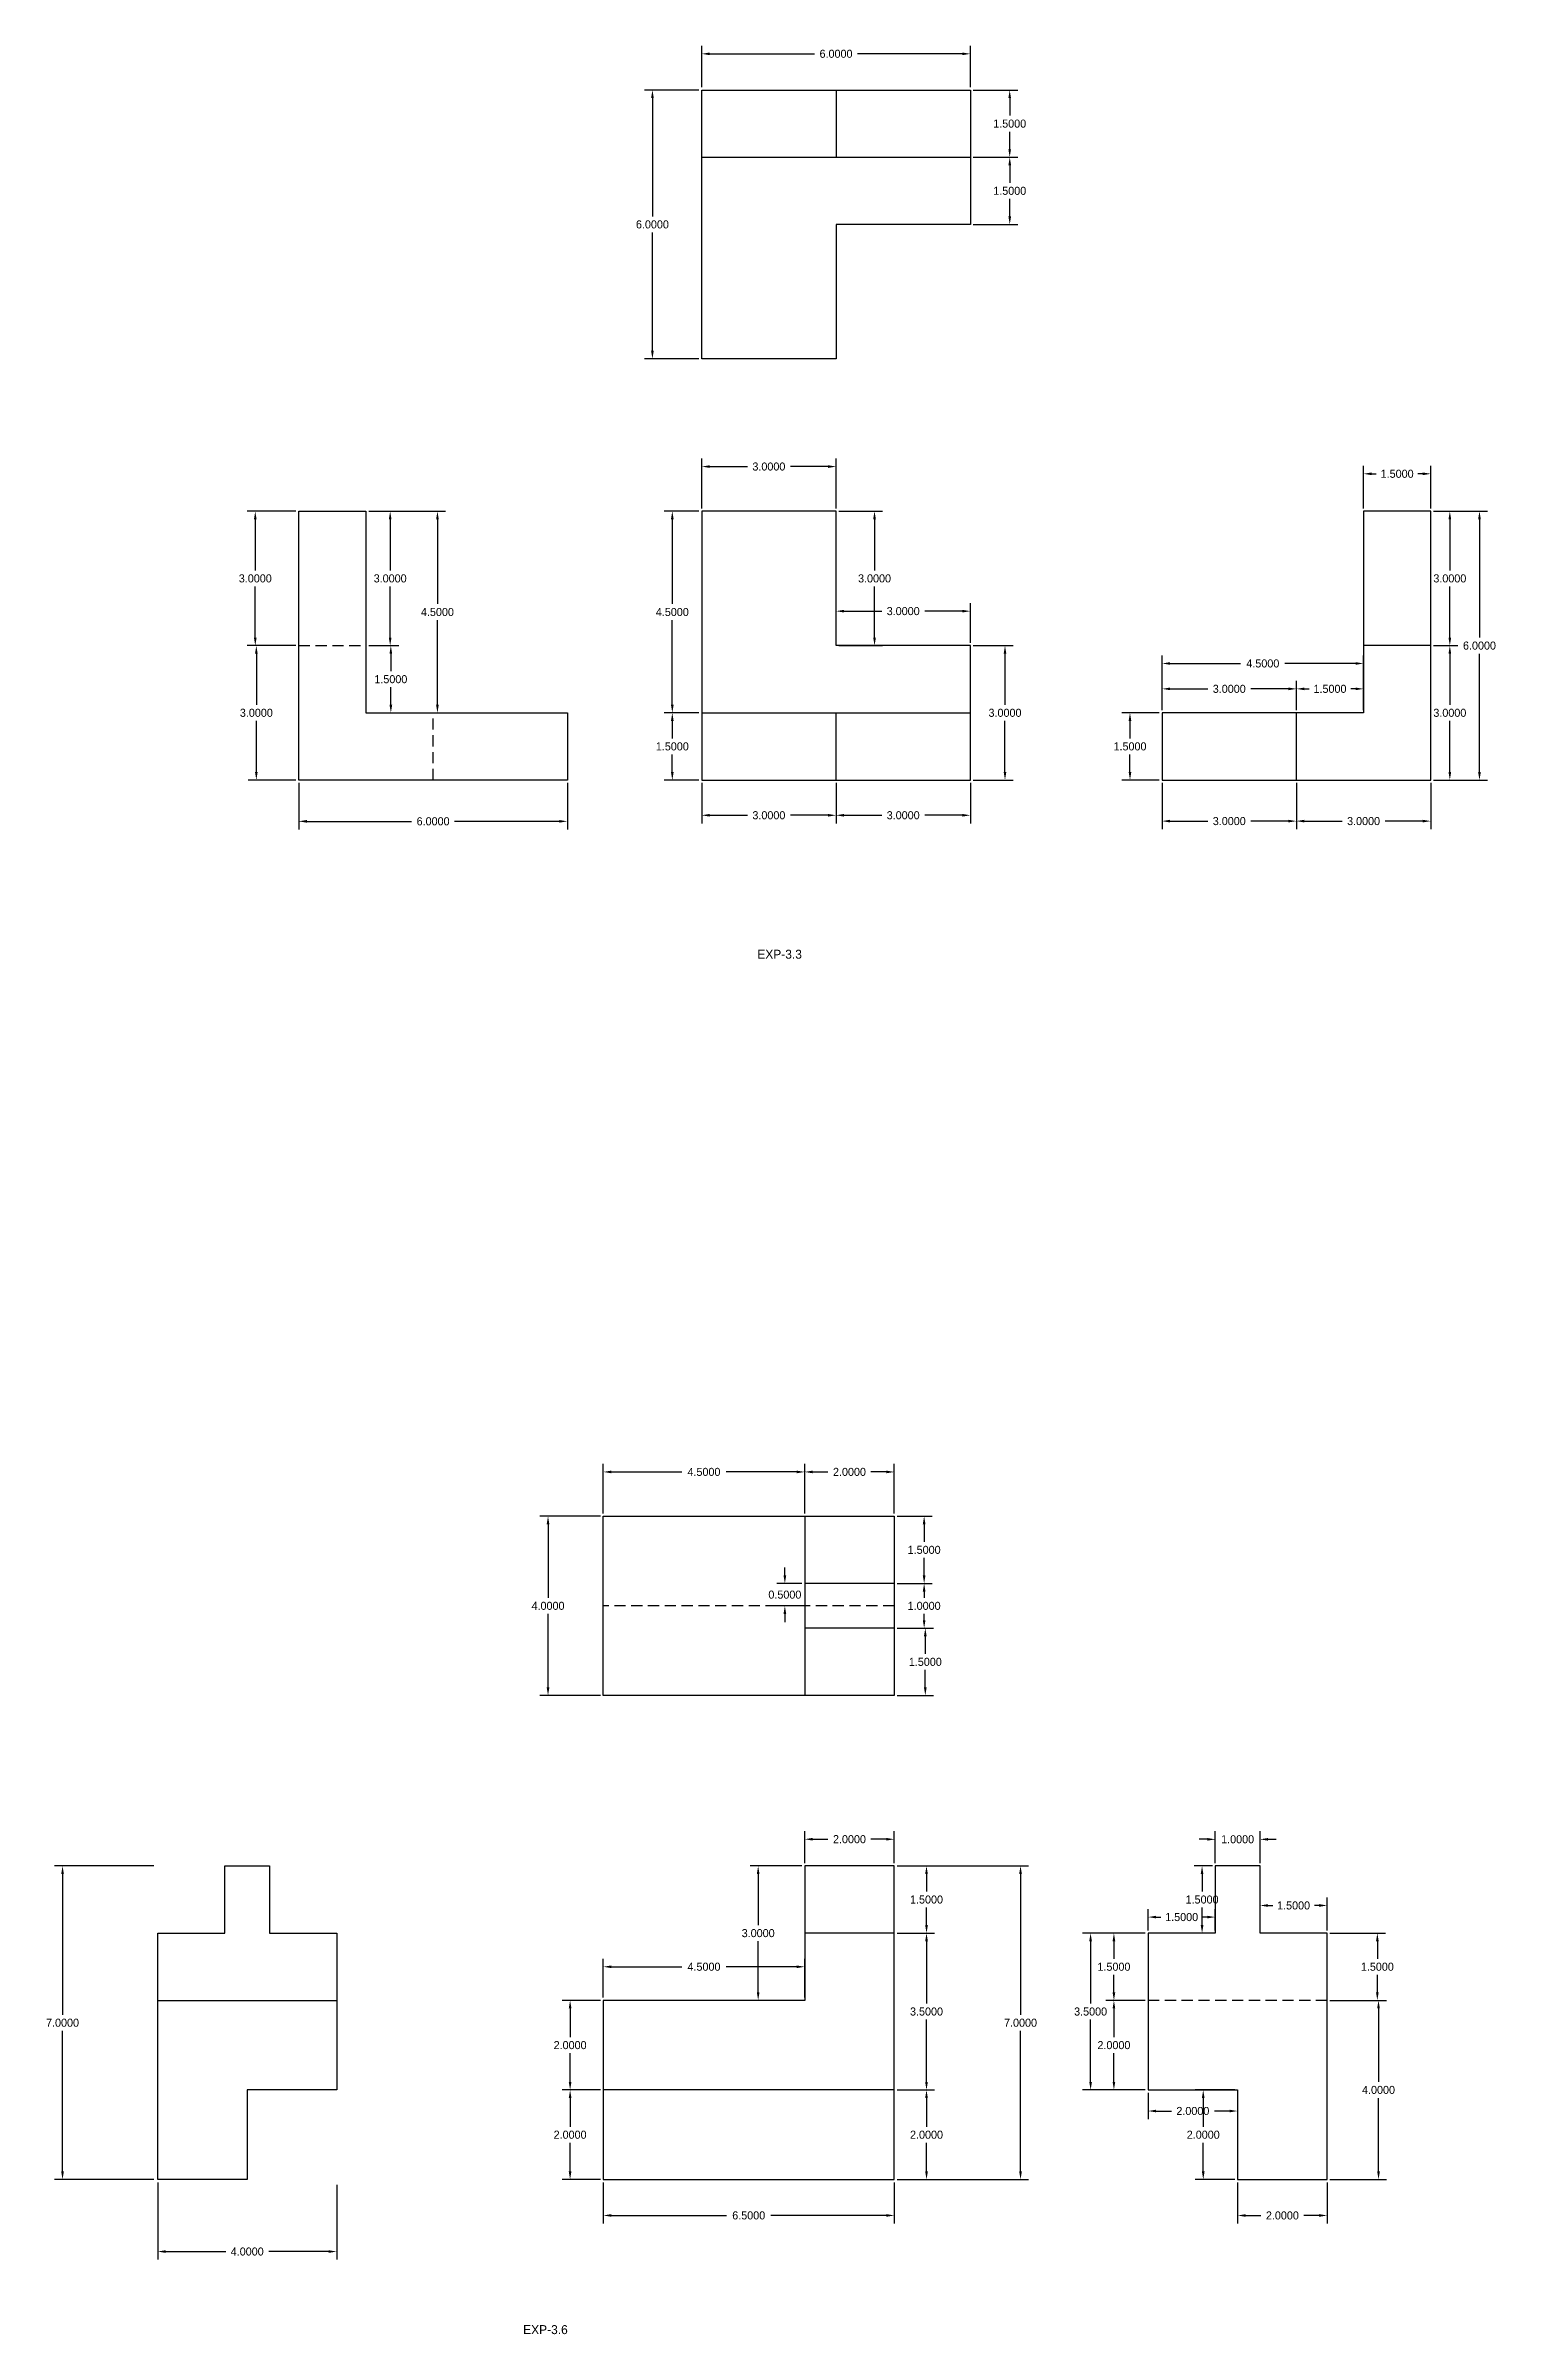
# Model space of a CAD drawing. Header units: inches. Extents: x 42.3 to 120.2, y -48.5 to 33.7.
# Drawn here: x 83.9 to 116.3, y -48.5 to 2.6 of the extents above; entities that cross this region are included whole.
import ezdxf

# ---------------------------------------------------------------- set-up
doc = ezdxf.new("R2010")
doc.units = ezdxf.units.IN
doc.header["$MEASUREMENT"] = 0
doc.linetypes.add('HIDDEN', pattern=[0.375, 0.25, -0.125])
doc.dimstyles.get("Standard").update_dxf_attribs({"dimtxt": 0.18, "dimasz": 0.18, "dimexe": 0.18, "dimexo": 0.0625, "dimgap": 0.09, "dimtad": 0, "dimtih": 1, "dimtoh": 1, "dimdec": 4, "dimzin": 0, "dimdsep": 46, "dimtxsty": 'Standard', "dimcen": 0.09, "dimadec": 0, "dimazin": 0, "dimtfac": 1, "dimtdec": 4, "dimtofl": 0, "dimtmove": 0, "dimatfit": 3, "dimfxl": 1, "dimtolj": 1, "dimtzin": 0, "dimarcsym": 0})

msp = doc.modelspace()

# ---------------------------------------------------------------- texts
at = {"char_height": 0.2, "attachment_point": 1}
for s, insert, width in [('EXP-3.3', (99.76096, -17.58115), 7.365562), ('EXP-3.6', (94.53045, -48.28373), 9.9032547)]:
    msp.add_mtext(s, dxfattribs=dict(at, insert=insert, width=width))

# ---------------------------------------------------------------- blocks, each defined once
blk = doc.blocks.new('*D30')
at = {"color": 0, "lineweight": -2}
for p, q in [((98.519, -13.856), (98.519, -14.76)), ((101.519, -13.856), (101.519, -14.76)), ((98.699, -14.58), (99.539, -14.58)), ((101.339, -14.58), (100.499, -14.58))]:
    blk.add_line(p, q, dxfattribs=at)
at = {"color": 0}
for points in [[(98.699, -14.55), (98.699, -14.61), (98.519, -14.58)], [(101.339, -14.55), (101.339, -14.61), (101.519, -14.58)]]:
    blk.add_solid(points, dxfattribs=at)
at = {"layer": 'Defpoints', "color": 0}
for p in [(98.519, -13.793), (101.519, -13.793), (101.519, -14.58)]:
    blk.add_point(p, dxfattribs=at)
at = {"color": 0, "insert": (100.019, -14.58), "char_height": 0.18, "attachment_point": 5}
blk.add_mtext('\\A1;3.0000', dxfattribs=at)
blk = doc.blocks.new('*D31')
at = {"color": 0, "lineweight": -2}
for p, q in [((101.519, -13.856), (101.519, -14.76)), ((104.519, -13.856), (104.519, -14.76)), ((101.699, -14.58), (102.539, -14.58)), ((104.339, -14.58), (103.499, -14.58))]:
    blk.add_line(p, q, dxfattribs=at)
at = {"color": 0}
for points in [[(101.699, -14.55), (101.699, -14.61), (101.519, -14.58)], [(104.339, -14.55), (104.339, -14.61), (104.519, -14.58)]]:
    blk.add_solid(points, dxfattribs=at)
at = {"layer": 'Defpoints', "color": 0}
for p in [(101.519, -13.793), (104.519, -13.793), (104.519, -14.58)]:
    blk.add_point(p, dxfattribs=at)
at = {"color": 0, "insert": (103.019, -14.58), "char_height": 0.18, "attachment_point": 5}
blk.add_mtext('\\A1;3.0000', dxfattribs=at)
blk = doc.blocks.new('*D32')
at = {"color": 0, "lineweight": -2}
for p, q in [((98.456, -12.293), (97.682, -12.293)), ((97.862, -12.473), (97.862, -12.863)), ((97.862, -13.613), (97.862, -13.223)), ((98.456, -13.793), (97.682, -13.793))]:
    blk.add_line(p, q, dxfattribs=at)
at = {"color": 0}
for points in [[(97.832, -12.473), (97.892, -12.473), (97.862, -12.293)], [(97.832, -13.613), (97.892, -13.613), (97.862, -13.793)]]:
    blk.add_solid(points, dxfattribs=at)
at = {"layer": 'Defpoints', "color": 0}
for p in [(98.519, -12.293), (97.862, -13.793), (98.519, -13.793)]:
    blk.add_point(p, dxfattribs=at)
at = {"color": 0, "insert": (97.862, -13.043), "char_height": 0.18, "attachment_point": 5}
blk.add_mtext('\\A1;1.5000', dxfattribs=at)
blk = doc.blocks.new('*D33')
at = {"color": 0, "lineweight": -2}
for p, q in [((98.456, -7.793), (97.682, -7.793)), ((97.862, -7.973), (97.862, -9.863)), ((97.862, -12.113), (97.862, -10.223)), ((98.456, -12.293), (97.682, -12.293))]:
    blk.add_line(p, q, dxfattribs=at)
at = {"color": 0}
for points in [[(97.832, -7.973), (97.892, -7.973), (97.862, -7.793)], [(97.832, -12.113), (97.892, -12.113), (97.862, -12.293)]]:
    blk.add_solid(points, dxfattribs=at)
at = {"layer": 'Defpoints', "color": 0}
for p in [(98.519, -7.793), (97.862, -12.293), (98.519, -12.293)]:
    blk.add_point(p, dxfattribs=at)
at = {"color": 0, "insert": (97.862, -10.043), "char_height": 0.18, "attachment_point": 5}
blk.add_mtext('\\A1;4.5000', dxfattribs=at)
blk = doc.blocks.new('*D34')
at = {"color": 0, "lineweight": -2}
for p, q in [((98.519, -7.731), (98.519, -6.616)), ((101.519, -7.731), (101.519, -6.616)), ((98.699, -6.796), (99.539, -6.796)), ((101.339, -6.796), (100.499, -6.796))]:
    blk.add_line(p, q, dxfattribs=at)
at = {"color": 0}
for points in [[(98.699, -6.766), (98.699, -6.826), (98.519, -6.796)], [(101.339, -6.766), (101.339, -6.826), (101.519, -6.796)]]:
    blk.add_solid(points, dxfattribs=at)
at = {"layer": 'Defpoints', "color": 0}
for p in [(101.519, -6.796), (98.519, -7.793), (101.519, -7.793)]:
    blk.add_point(p, dxfattribs=at)
at = {"color": 0, "insert": (100.019, -6.796), "char_height": 0.18, "attachment_point": 5}
blk.add_mtext('\\A1;3.0000', dxfattribs=at)
blk = doc.blocks.new('*D35')
at = {"color": 0, "lineweight": -2}
for p, q in [((101.519, -10.731), (101.519, -9.843)), ((101.699, -10.023), (102.539, -10.023)), ((104.339, -10.023), (103.499, -10.023)), ((104.519, -10.731), (104.519, -9.843))]:
    blk.add_line(p, q, dxfattribs=at)
at = {"color": 0}
for points in [[(101.699, -9.993), (101.699, -10.053), (101.519, -10.023)], [(104.339, -9.993), (104.339, -10.053), (104.519, -10.023)]]:
    blk.add_solid(points, dxfattribs=at)
at = {"layer": 'Defpoints', "color": 0}
for p in [(104.519, -10.023), (101.519, -10.793), (104.519, -10.793)]:
    blk.add_point(p, dxfattribs=at)
at = {"color": 0, "insert": (103.019, -10.023), "char_height": 0.18, "attachment_point": 5}
blk.add_mtext('\\A1;3.0000', dxfattribs=at)
blk = doc.blocks.new('*D36')
at = {"color": 0, "lineweight": -2}
for p, q in [((101.581, -7.793), (102.559, -7.793)), ((102.379, -7.973), (102.379, -9.113)), ((102.379, -10.613), (102.379, -9.473)), ((101.581, -10.793), (102.559, -10.793))]:
    blk.add_line(p, q, dxfattribs=at)
at = {"color": 0}
for points in [[(102.349, -7.973), (102.409, -7.973), (102.379, -7.793)], [(102.349, -10.613), (102.409, -10.613), (102.379, -10.793)]]:
    blk.add_solid(points, dxfattribs=at)
at = {"layer": 'Defpoints', "color": 0}
for p in [(101.519, -7.793), (101.519, -10.793), (102.379, -10.793)]:
    blk.add_point(p, dxfattribs=at)
at = {"color": 0, "insert": (102.379, -9.293), "char_height": 0.18, "attachment_point": 5}
blk.add_mtext('\\A1;3.0000', dxfattribs=at)
blk = doc.blocks.new('*D37')
at = {"color": 0, "lineweight": -2}
for p, q in [((104.581, -10.793), (105.473, -10.793)), ((105.293, -10.973), (105.293, -12.113)), ((105.293, -13.613), (105.293, -12.473)), ((104.581, -13.793), (105.473, -13.793))]:
    blk.add_line(p, q, dxfattribs=at)
at = {"color": 0}
for points in [[(105.263, -10.973), (105.323, -10.973), (105.293, -10.793)], [(105.263, -13.613), (105.323, -13.613), (105.293, -13.793)]]:
    blk.add_solid(points, dxfattribs=at)
at = {"layer": 'Defpoints', "color": 0}
for p in [(104.519, -10.793), (104.519, -13.793), (105.293, -13.793)]:
    blk.add_point(p, dxfattribs=at)
at = {"color": 0, "insert": (105.293, -12.293), "char_height": 0.18, "attachment_point": 5}
blk.add_mtext('\\A1;3.0000', dxfattribs=at)
blk = doc.blocks.new('*D38')
at = {"color": 0, "lineweight": -2}
for p, q in [((98.519, 1.671), (98.519, 2.598)), ((104.519, 1.671), (104.519, 2.598)), ((98.699, 2.418), (101.039, 2.418)), ((104.339, 2.418), (101.999, 2.418))]:
    blk.add_line(p, q, dxfattribs=at)
at = {"color": 0}
for points in [[(98.699, 2.448), (98.699, 2.388), (98.519, 2.418)], [(104.339, 2.448), (104.339, 2.388), (104.519, 2.418)]]:
    blk.add_solid(points, dxfattribs=at)
at = {"layer": 'Defpoints', "color": 0}
for p in [(104.519, 2.418), (98.519, 1.609), (104.519, 1.609)]:
    blk.add_point(p, dxfattribs=at)
at = {"color": 0, "insert": (101.519, 2.418), "char_height": 0.18, "attachment_point": 5}
blk.add_mtext('\\A1;6.0000', dxfattribs=at)
blk = doc.blocks.new('*D39')
at = {"color": 0, "lineweight": -2}
for p, q in [((98.456, 1.609), (97.238, 1.609)), ((97.418, 1.429), (97.418, -1.211)), ((97.418, -4.211), (97.418, -1.571)), ((98.456, -4.391), (97.238, -4.391))]:
    blk.add_line(p, q, dxfattribs=at)
at = {"color": 0}
for points in [[(97.388, 1.429), (97.448, 1.429), (97.418, 1.609)], [(97.388, -4.211), (97.448, -4.211), (97.418, -4.391)]]:
    blk.add_solid(points, dxfattribs=at)
at = {"layer": 'Defpoints', "color": 0}
for p in [(98.519, 1.609), (97.418, -4.391), (98.519, -4.391)]:
    blk.add_point(p, dxfattribs=at)
at = {"color": 0, "insert": (97.418, -1.391), "char_height": 0.18, "attachment_point": 5}
blk.add_mtext('\\A1;6.0000', dxfattribs=at)
blk = doc.blocks.new('*D40')
at = {"color": 0, "lineweight": -2}
for p, q in [((104.581, 1.609), (105.578, 1.609)), ((105.398, 1.429), (105.398, 1.039)), ((105.398, 0.289), (105.398, 0.679)), ((104.581, 0.109), (105.578, 0.109))]:
    blk.add_line(p, q, dxfattribs=at)
at = {"color": 0}
for points in [[(105.368, 1.429), (105.428, 1.429), (105.398, 1.609)], [(105.368, 0.289), (105.428, 0.289), (105.398, 0.109)]]:
    blk.add_solid(points, dxfattribs=at)
at = {"layer": 'Defpoints', "color": 0}
for p in [(104.519, 1.609), (104.519, 0.109), (105.398, 0.109)]:
    blk.add_point(p, dxfattribs=at)
at = {"color": 0, "insert": (105.398, 0.859), "char_height": 0.18, "attachment_point": 5}
blk.add_mtext('\\A1;1.5000', dxfattribs=at)
blk = doc.blocks.new('*D41')
at = {"color": 0, "lineweight": -2}
for p, q in [((104.581, 0.109), (105.579, 0.109)), ((105.399, -0.071), (105.399, -0.461)), ((105.399, -1.211), (105.399, -0.821)), ((104.581, -1.391), (105.579, -1.391))]:
    blk.add_line(p, q, dxfattribs=at)
at = {"color": 0}
for points in [[(105.369, -0.071), (105.429, -0.071), (105.399, 0.109)], [(105.369, -1.211), (105.429, -1.211), (105.399, -1.391)]]:
    blk.add_solid(points, dxfattribs=at)
at = {"layer": 'Defpoints', "color": 0}
for p in [(104.519, 0.109), (104.519, -1.391), (105.399, -1.391)]:
    blk.add_point(p, dxfattribs=at)
at = {"color": 0, "insert": (105.399, -0.641), "char_height": 0.18, "attachment_point": 5}
blk.add_mtext('\\A1;1.5000', dxfattribs=at)
blk = doc.blocks.new('*D42')
at = {"color": 0, "lineweight": -2}
for p, q in [((113.302, -7.731), (113.302, -6.777)), ((113.482, -6.957), (113.587, -6.957)), ((114.622, -6.957), (114.517, -6.957)), ((114.802, -7.731), (114.802, -6.777))]:
    blk.add_line(p, q, dxfattribs=at)
at = {"color": 0}
for points in [[(113.482, -6.927), (113.482, -6.987), (113.302, -6.957)], [(114.622, -6.927), (114.622, -6.987), (114.802, -6.957)]]:
    blk.add_solid(points, dxfattribs=at)
at = {"layer": 'Defpoints', "color": 0}
for p in [(114.802, -6.957), (113.302, -7.793), (114.802, -7.793)]:
    blk.add_point(p, dxfattribs=at)
at = {"color": 0, "insert": (114.052, -6.957), "char_height": 0.18, "attachment_point": 5}
blk.add_mtext('\\A1;1.5000', dxfattribs=at)
blk = doc.blocks.new('*D43')
at = {"color": 0, "lineweight": -2}
for p, q in [((108.74, -12.293), (107.905, -12.293)), ((108.085, -12.473), (108.085, -12.863)), ((108.085, -13.613), (108.085, -13.223)), ((108.74, -13.793), (107.905, -13.793))]:
    blk.add_line(p, q, dxfattribs=at)
at = {"color": 0}
for points in [[(108.055, -12.473), (108.115, -12.473), (108.085, -12.293)], [(108.055, -13.613), (108.115, -13.613), (108.085, -13.793)]]:
    blk.add_solid(points, dxfattribs=at)
at = {"layer": 'Defpoints', "color": 0}
for p in [(108.802, -12.293), (108.085, -13.793), (108.802, -13.793)]:
    blk.add_point(p, dxfattribs=at)
at = {"color": 0, "insert": (108.085, -13.043), "char_height": 0.18, "attachment_point": 5}
blk.add_mtext('\\A1;1.5000', dxfattribs=at)
blk = doc.blocks.new('*D44')
at = {"color": 0, "lineweight": -2}
for p, q in [((114.865, -7.793), (116.071, -7.793)), ((115.891, -7.973), (115.891, -10.613)), ((115.891, -13.613), (115.891, -10.973)), ((114.865, -13.793), (116.071, -13.793))]:
    blk.add_line(p, q, dxfattribs=at)
at = {"color": 0}
for points in [[(115.861, -7.973), (115.921, -7.973), (115.891, -7.793)], [(115.861, -13.613), (115.921, -13.613), (115.891, -13.793)]]:
    blk.add_solid(points, dxfattribs=at)
at = {"layer": 'Defpoints', "color": 0}
for p in [(114.802, -7.793), (114.802, -13.793), (115.891, -13.793)]:
    blk.add_point(p, dxfattribs=at)
at = {"color": 0, "insert": (115.891, -10.793), "char_height": 0.18, "attachment_point": 5}
blk.add_mtext('\\A1;6.0000', dxfattribs=at)
blk = doc.blocks.new('*D45')
at = {"color": 0, "lineweight": -2}
for p, q in [((114.865, -7.793), (115.409, -7.793)), ((115.229, -7.973), (115.229, -9.113)), ((115.229, -10.613), (115.229, -9.473)), ((114.865, -10.793), (115.409, -10.793))]:
    blk.add_line(p, q, dxfattribs=at)
at = {"color": 0}
for points in [[(115.199, -7.973), (115.259, -7.973), (115.229, -7.793)], [(115.199, -10.613), (115.259, -10.613), (115.229, -10.793)]]:
    blk.add_solid(points, dxfattribs=at)
at = {"layer": 'Defpoints', "color": 0}
for p in [(114.802, -7.793), (114.802, -10.793), (115.229, -10.793)]:
    blk.add_point(p, dxfattribs=at)
at = {"color": 0, "insert": (115.229, -9.293), "char_height": 0.18, "attachment_point": 5}
blk.add_mtext('\\A1;3.0000', dxfattribs=at)
blk = doc.blocks.new('*D46')
at = {"color": 0, "lineweight": -2}
for p, q in [((114.865, -10.793), (115.409, -10.793)), ((115.229, -10.973), (115.229, -12.113)), ((115.229, -13.613), (115.229, -12.473)), ((114.865, -13.793), (115.409, -13.793))]:
    blk.add_line(p, q, dxfattribs=at)
at = {"color": 0}
for points in [[(115.199, -10.973), (115.259, -10.973), (115.229, -10.793)], [(115.199, -13.613), (115.259, -13.613), (115.229, -13.793)]]:
    blk.add_solid(points, dxfattribs=at)
at = {"layer": 'Defpoints', "color": 0}
for p in [(114.802, -10.793), (114.802, -13.793), (115.229, -13.793)]:
    blk.add_point(p, dxfattribs=at)
at = {"color": 0, "insert": (115.229, -12.293), "char_height": 0.18, "attachment_point": 5}
blk.add_mtext('\\A1;3.0000', dxfattribs=at)
blk = doc.blocks.new('*D47')
at = {"color": 0, "lineweight": -2}
for p, q in [((108.802, -13.856), (108.802, -14.89)), ((111.802, -13.856), (111.802, -14.89)), ((108.982, -14.71), (109.822, -14.71)), ((111.622, -14.71), (110.782, -14.71))]:
    blk.add_line(p, q, dxfattribs=at)
at = {"color": 0}
for points in [[(108.982, -14.68), (108.982, -14.74), (108.802, -14.71)], [(111.622, -14.68), (111.622, -14.74), (111.802, -14.71)]]:
    blk.add_solid(points, dxfattribs=at)
at = {"layer": 'Defpoints', "color": 0}
for p in [(108.802, -13.793), (111.802, -13.793), (111.802, -14.71)]:
    blk.add_point(p, dxfattribs=at)
at = {"color": 0, "insert": (110.302, -14.71), "char_height": 0.18, "attachment_point": 5}
blk.add_mtext('\\A1;3.0000', dxfattribs=at)
blk = doc.blocks.new('*D48')
at = {"color": 0, "lineweight": -2}
for p, q in [((111.802, -13.856), (111.802, -14.89)), ((114.802, -13.856), (114.802, -14.89)), ((111.982, -14.71), (112.822, -14.71)), ((114.622, -14.71), (113.782, -14.71))]:
    blk.add_line(p, q, dxfattribs=at)
at = {"color": 0}
for points in [[(111.982, -14.68), (111.982, -14.74), (111.802, -14.71)], [(114.622, -14.68), (114.622, -14.74), (114.802, -14.71)]]:
    blk.add_solid(points, dxfattribs=at)
at = {"layer": 'Defpoints', "color": 0}
for p in [(111.802, -13.793), (114.802, -13.793), (114.802, -14.71)]:
    blk.add_point(p, dxfattribs=at)
at = {"color": 0, "insert": (113.302, -14.71), "char_height": 0.18, "attachment_point": 5}
blk.add_mtext('\\A1;3.0000', dxfattribs=at)
blk = doc.blocks.new('*D49')
at = {"color": 0, "lineweight": -2}
for p, q in [((91.081, -7.793), (92.796, -7.793)), ((92.616, -7.973), (92.616, -9.863)), ((92.616, -12.113), (92.616, -10.223)), ((91.081, -12.293), (92.796, -12.293))]:
    blk.add_line(p, q, dxfattribs=at)
at = {"color": 0}
for points in [[(92.586, -7.973), (92.646, -7.973), (92.616, -7.793)], [(92.586, -12.113), (92.646, -12.113), (92.616, -12.293)]]:
    blk.add_solid(points, dxfattribs=at)
at = {"layer": 'Defpoints', "color": 0}
for p in [(91.019, -7.793), (91.019, -12.293), (92.616, -12.293)]:
    blk.add_point(p, dxfattribs=at)
at = {"color": 0, "insert": (92.616, -10.043), "char_height": 0.18, "attachment_point": 5}
blk.add_mtext('\\A1;4.5000', dxfattribs=at)
blk = doc.blocks.new('*D50')
at = {"color": 0, "lineweight": -2}
for p, q in [((91.081, -10.793), (91.755, -10.793)), ((91.575, -10.973), (91.575, -11.363)), ((91.575, -12.113), (91.575, -11.723)), ((91.081, -12.293), (91.755, -12.293))]:
    blk.add_line(p, q, dxfattribs=at)
at = {"color": 0}
for points in [[(91.545, -10.973), (91.605, -10.973), (91.575, -10.793)], [(91.545, -12.113), (91.605, -12.113), (91.575, -12.293)]]:
    blk.add_solid(points, dxfattribs=at)
at = {"layer": 'Defpoints', "color": 0}
for p in [(91.019, -10.793), (91.019, -12.293), (91.575, -12.293)]:
    blk.add_point(p, dxfattribs=at)
at = {"color": 0, "insert": (91.575, -11.543), "char_height": 0.18, "attachment_point": 5}
blk.add_mtext('\\A1;1.5000', dxfattribs=at)
blk = doc.blocks.new('*D51')
at = {"color": 0, "lineweight": -2}
for p, q in [((91.081, -7.793), (91.74, -7.793)), ((91.56, -7.973), (91.56, -9.113)), ((91.56, -10.613), (91.56, -9.473)), ((91.081, -10.793), (91.74, -10.793))]:
    blk.add_line(p, q, dxfattribs=at)
at = {"color": 0}
for points in [[(91.53, -7.973), (91.59, -7.973), (91.56, -7.793)], [(91.53, -10.613), (91.59, -10.613), (91.56, -10.793)]]:
    blk.add_solid(points, dxfattribs=at)
at = {"layer": 'Defpoints', "color": 0}
for p in [(91.019, -7.793), (91.019, -10.793), (91.56, -10.793)]:
    blk.add_point(p, dxfattribs=at)
at = {"color": 0, "insert": (91.56, -9.293), "char_height": 0.18, "attachment_point": 5}
blk.add_mtext('\\A1;3.0000', dxfattribs=at)
blk = doc.blocks.new('*D52')
at = {"color": 0, "lineweight": -2}
for p, q in [((89.456, -7.793), (88.367, -7.793)), ((88.547, -7.973), (88.547, -9.113)), ((88.547, -10.613), (88.547, -9.473)), ((89.456, -10.793), (88.367, -10.793))]:
    blk.add_line(p, q, dxfattribs=at)
at = {"color": 0}
for points in [[(88.517, -7.973), (88.577, -7.973), (88.547, -7.793)], [(88.517, -10.613), (88.577, -10.613), (88.547, -10.793)]]:
    blk.add_solid(points, dxfattribs=at)
at = {"layer": 'Defpoints', "color": 0}
for p in [(89.519, -7.793), (88.547, -10.793), (89.519, -10.793)]:
    blk.add_point(p, dxfattribs=at)
at = {"color": 0, "insert": (88.547, -9.293), "char_height": 0.18, "attachment_point": 5}
blk.add_mtext('\\A1;3.0000', dxfattribs=at)
blk = doc.blocks.new('*D53')
at = {"color": 0, "lineweight": -2}
for p, q in [((89.456, -10.793), (88.391, -10.793)), ((88.571, -10.973), (88.571, -12.113)), ((88.571, -13.613), (88.571, -12.473)), ((89.456, -13.793), (88.391, -13.793))]:
    blk.add_line(p, q, dxfattribs=at)
at = {"color": 0}
for points in [[(88.541, -10.973), (88.601, -10.973), (88.571, -10.793)], [(88.541, -13.613), (88.601, -13.613), (88.571, -13.793)]]:
    blk.add_solid(points, dxfattribs=at)
at = {"layer": 'Defpoints', "color": 0}
for p in [(89.519, -10.793), (88.571, -13.793), (89.519, -13.793)]:
    blk.add_point(p, dxfattribs=at)
at = {"color": 0, "insert": (88.571, -12.293), "char_height": 0.18, "attachment_point": 5}
blk.add_mtext('\\A1;3.0000', dxfattribs=at)
blk = doc.blocks.new('*D54')
at = {"color": 0, "lineweight": -2}
for p, q in [((89.519, -13.856), (89.519, -14.895)), ((95.519, -13.856), (95.519, -14.895)), ((89.699, -14.715), (92.039, -14.715)), ((95.339, -14.715), (92.999, -14.715))]:
    blk.add_line(p, q, dxfattribs=at)
at = {"color": 0}
for points in [[(89.699, -14.685), (89.699, -14.745), (89.519, -14.715)], [(95.339, -14.685), (95.339, -14.745), (95.519, -14.715)]]:
    blk.add_solid(points, dxfattribs=at)
at = {"layer": 'Defpoints', "color": 0}
for p in [(89.519, -13.793), (95.519, -13.793), (95.519, -14.715)]:
    blk.add_point(p, dxfattribs=at)
at = {"color": 0, "insert": (92.519, -14.715), "char_height": 0.18, "attachment_point": 5}
blk.add_mtext('\\A1;6.0000', dxfattribs=at)
blk = doc.blocks.new('*D55')
at = {"color": 0, "lineweight": -2}
for p, q in [((111.802, -12.231), (111.802, -11.578)), ((113.302, -12.231), (113.302, -11.578)), ((111.982, -11.758), (112.087, -11.758)), ((113.122, -11.758), (113.017, -11.758))]:
    blk.add_line(p, q, dxfattribs=at)
at = {"color": 0}
for points in [[(111.982, -11.728), (111.982, -11.788), (111.802, -11.758)], [(113.122, -11.728), (113.122, -11.788), (113.302, -11.758)]]:
    blk.add_solid(points, dxfattribs=at)
at = {"layer": 'Defpoints', "color": 0}
for p in [(111.802, -11.758), (111.802, -12.293), (113.302, -12.293)]:
    blk.add_point(p, dxfattribs=at)
at = {"color": 0, "insert": (112.552, -11.758), "char_height": 0.18, "attachment_point": 5}
blk.add_mtext('\\A1;1.5000', dxfattribs=at)
blk = doc.blocks.new('*D56')
at = {"color": 0, "lineweight": -2}
for p, q in [((108.802, -12.231), (108.802, -11.578)), ((111.802, -12.231), (111.802, -11.578)), ((108.982, -11.758), (109.822, -11.758)), ((111.622, -11.758), (110.782, -11.758))]:
    blk.add_line(p, q, dxfattribs=at)
at = {"color": 0}
for points in [[(108.982, -11.728), (108.982, -11.788), (108.802, -11.758)], [(111.622, -11.728), (111.622, -11.788), (111.802, -11.758)]]:
    blk.add_solid(points, dxfattribs=at)
at = {"layer": 'Defpoints', "color": 0}
for p in [(108.802, -11.758), (108.802, -12.293), (111.802, -12.293)]:
    blk.add_point(p, dxfattribs=at)
at = {"color": 0, "insert": (110.302, -11.758), "char_height": 0.18, "attachment_point": 5}
blk.add_mtext('\\A1;3.0000', dxfattribs=at)
blk = doc.blocks.new('*D57')
at = {"color": 0, "lineweight": -2}
for p, q in [((108.802, -12.231), (108.802, -11.011)), ((108.982, -11.191), (110.557, -11.191)), ((113.122, -11.191), (111.547, -11.191)), ((113.302, -12.231), (113.302, -11.011))]:
    blk.add_line(p, q, dxfattribs=at)
at = {"color": 0}
for points in [[(108.982, -11.161), (108.982, -11.221), (108.802, -11.191)], [(113.122, -11.161), (113.122, -11.221), (113.302, -11.191)]]:
    blk.add_solid(points, dxfattribs=at)
at = {"layer": 'Defpoints', "color": 0}
for p in [(108.802, -11.191), (108.802, -12.293), (113.302, -12.293)]:
    blk.add_point(p, dxfattribs=at)
at = {"color": 0, "insert": (111.052, -11.191), "char_height": 0.18, "attachment_point": 5}
blk.add_mtext('\\A1;4.5000', dxfattribs=at)
blk = doc.blocks.new('*D107')
at = {"color": 0, "lineweight": -2}
for p, q in [((96.319, -30.166), (96.319, -29.058)), ((100.819, -30.166), (100.819, -29.058)), ((96.499, -29.238), (98.074, -29.238)), ((100.639, -29.238), (99.064, -29.238))]:
    blk.add_line(p, q, dxfattribs=at)
at = {"color": 0}
for points in [[(96.499, -29.208), (96.499, -29.268), (96.319, -29.238)], [(100.639, -29.208), (100.639, -29.268), (100.819, -29.238)]]:
    blk.add_solid(points, dxfattribs=at)
at = {"layer": 'Defpoints', "color": 0}
for p in [(100.819, -29.238), (96.319, -30.228), (100.819, -30.228)]:
    blk.add_point(p, dxfattribs=at)
at = {"color": 0, "insert": (98.569, -29.238), "char_height": 0.18, "attachment_point": 5}
blk.add_mtext('\\A1;4.5000', dxfattribs=at)
blk = doc.blocks.new('*D108')
at = {"color": 0, "lineweight": -2}
for p, q in [((100.819, -30.166), (100.819, -29.058)), ((102.819, -30.166), (102.819, -29.058)), ((100.999, -29.238), (101.339, -29.238)), ((102.639, -29.238), (102.299, -29.238))]:
    blk.add_line(p, q, dxfattribs=at)
at = {"color": 0}
for points in [[(100.999, -29.208), (100.999, -29.268), (100.819, -29.238)], [(102.639, -29.208), (102.639, -29.268), (102.819, -29.238)]]:
    blk.add_solid(points, dxfattribs=at)
at = {"layer": 'Defpoints', "color": 0}
for p in [(102.819, -29.238), (100.819, -30.228), (102.819, -30.228)]:
    blk.add_point(p, dxfattribs=at)
at = {"color": 0, "insert": (101.819, -29.238), "char_height": 0.18, "attachment_point": 5}
blk.add_mtext('\\A1;2.0000', dxfattribs=at)
blk = doc.blocks.new('*D109')
at = {"color": 0, "lineweight": -2}
for p, q in [((102.881, -30.228), (103.667, -30.228)), ((103.487, -30.408), (103.487, -30.798)), ((103.487, -31.548), (103.487, -31.158)), ((102.881, -31.728), (103.667, -31.728))]:
    blk.add_line(p, q, dxfattribs=at)
at = {"color": 0}
for points in [[(103.457, -30.408), (103.517, -30.408), (103.487, -30.228)], [(103.457, -31.548), (103.517, -31.548), (103.487, -31.728)]]:
    blk.add_solid(points, dxfattribs=at)
at = {"layer": 'Defpoints', "color": 0}
for p in [(102.819, -30.228), (102.819, -31.728), (103.487, -31.728)]:
    blk.add_point(p, dxfattribs=at)
at = {"color": 0, "insert": (103.487, -30.978), "char_height": 0.18, "attachment_point": 5}
blk.add_mtext('\\A1;1.5000', dxfattribs=at)
blk = doc.blocks.new('*D110')
at = {"color": 0, "lineweight": -2}
for p, q in [((102.881, -31.728), (103.667, -31.728)), ((103.487, -31.908), (103.487, -32.048)), ((103.487, -32.548), (103.487, -32.408)), ((102.881, -32.728), (103.667, -32.728))]:
    blk.add_line(p, q, dxfattribs=at)
at = {"color": 0}
for points in [[(103.457, -31.908), (103.517, -31.908), (103.487, -31.728)], [(103.457, -32.548), (103.517, -32.548), (103.487, -32.728)]]:
    blk.add_solid(points, dxfattribs=at)
at = {"layer": 'Defpoints', "color": 0}
for p in [(102.819, -31.728), (102.819, -32.728), (103.487, -32.728)]:
    blk.add_point(p, dxfattribs=at)
at = {"color": 0, "insert": (103.487, -32.228), "char_height": 0.18, "attachment_point": 5}
blk.add_mtext('\\A1;1.0000', dxfattribs=at)
blk = doc.blocks.new('*D111')
at = {"color": 0, "lineweight": -2}
for p, q in [((102.881, -32.728), (103.693, -32.728)), ((103.513, -32.908), (103.513, -33.298)), ((103.513, -34.048), (103.513, -33.658)), ((102.881, -34.228), (103.693, -34.228))]:
    blk.add_line(p, q, dxfattribs=at)
at = {"color": 0}
for points in [[(103.483, -32.908), (103.543, -32.908), (103.513, -32.728)], [(103.483, -34.048), (103.543, -34.048), (103.513, -34.228)]]:
    blk.add_solid(points, dxfattribs=at)
at = {"layer": 'Defpoints', "color": 0}
for p in [(102.819, -32.728), (102.819, -34.228), (103.513, -34.228)]:
    blk.add_point(p, dxfattribs=at)
at = {"color": 0, "insert": (103.513, -33.478), "char_height": 0.18, "attachment_point": 5}
blk.add_mtext('\\A1;1.5000', dxfattribs=at)
blk = doc.blocks.new('*D112')
at = {"color": 0, "lineweight": -2}
for p, q in [((96.256, -30.228), (94.906, -30.228)), ((95.086, -30.408), (95.086, -32.048)), ((95.086, -34.048), (95.086, -32.408)), ((96.256, -34.228), (94.906, -34.228))]:
    blk.add_line(p, q, dxfattribs=at)
at = {"color": 0}
for points in [[(95.056, -30.408), (95.116, -30.408), (95.086, -30.228)], [(95.056, -34.048), (95.116, -34.048), (95.086, -34.228)]]:
    blk.add_solid(points, dxfattribs=at)
at = {"layer": 'Defpoints', "color": 0}
for p in [(96.319, -30.228), (95.086, -34.228), (96.319, -34.228)]:
    blk.add_point(p, dxfattribs=at)
at = {"color": 0, "insert": (95.086, -32.228), "char_height": 0.18, "attachment_point": 5}
blk.add_mtext('\\A1;4.0000', dxfattribs=at)
blk = doc.blocks.new('*D113')
at = {"color": 0, "lineweight": -2}
for p, q in [((100.376, -31.548), (100.376, -31.368)), ((100.756, -31.728), (100.196, -31.728)), ((100.756, -32.228), (100.196, -32.228)), ((100.376, -32.408), (100.376, -32.588))]:
    blk.add_line(p, q, dxfattribs=at)
at = {"color": 0}
for points in [[(100.346, -31.548), (100.406, -31.548), (100.376, -31.728)], [(100.346, -32.408), (100.406, -32.408), (100.376, -32.228)]]:
    blk.add_solid(points, dxfattribs=at)
at = {"layer": 'Defpoints', "color": 0}
for p in [(100.819, -31.728), (100.376, -32.228), (100.819, -32.228)]:
    blk.add_point(p, dxfattribs=at)
at = {"color": 0, "insert": (100.376, -31.978), "char_height": 0.18, "attachment_point": 5}
blk.add_mtext('\\A1;0.5000', dxfattribs=at)
blk = doc.blocks.new('*D115')
at = {"color": 0, "lineweight": -2}
for p, q in [((96.319, -45.096), (96.319, -46.015)), ((102.819, -45.096), (102.819, -46.015)), ((96.499, -45.835), (99.074, -45.835)), ((102.639, -45.835), (100.064, -45.835))]:
    blk.add_line(p, q, dxfattribs=at)
at = {"color": 0}
for points in [[(96.499, -45.805), (96.499, -45.865), (96.319, -45.835)], [(102.639, -45.805), (102.639, -45.865), (102.819, -45.835)]]:
    blk.add_solid(points, dxfattribs=at)
at = {"layer": 'Defpoints', "color": 0}
for p in [(96.319, -45.034), (102.819, -45.034), (102.819, -45.835)]:
    blk.add_point(p, dxfattribs=at)
at = {"color": 0, "insert": (99.569, -45.835), "char_height": 0.18, "attachment_point": 5}
blk.add_mtext('\\A1;6.5000', dxfattribs=at)
blk = doc.blocks.new('*D116')
at = {"color": 0, "lineweight": -2}
for p, q in [((96.256, -41.034), (95.399, -41.034)), ((95.579, -41.214), (95.579, -41.854)), ((95.579, -42.854), (95.579, -42.214)), ((96.256, -43.034), (95.399, -43.034))]:
    blk.add_line(p, q, dxfattribs=at)
at = {"color": 0}
for points in [[(95.549, -41.214), (95.609, -41.214), (95.579, -41.034)], [(95.549, -42.854), (95.609, -42.854), (95.579, -43.034)]]:
    blk.add_solid(points, dxfattribs=at)
at = {"layer": 'Defpoints', "color": 0}
for p in [(96.319, -41.034), (95.579, -43.034), (96.319, -43.034)]:
    blk.add_point(p, dxfattribs=at)
at = {"color": 0, "insert": (95.579, -42.034), "char_height": 0.18, "attachment_point": 5}
blk.add_mtext('\\A1;2.0000', dxfattribs=at)
blk = doc.blocks.new('*D117')
at = {"color": 0, "lineweight": -2}
for p, q in [((96.256, -43.034), (95.399, -43.034)), ((95.579, -43.214), (95.579, -43.854)), ((95.579, -44.854), (95.579, -44.214)), ((96.256, -45.034), (95.399, -45.034))]:
    blk.add_line(p, q, dxfattribs=at)
at = {"color": 0}
for points in [[(95.549, -43.214), (95.609, -43.214), (95.579, -43.034)], [(95.549, -44.854), (95.609, -44.854), (95.579, -45.034)]]:
    blk.add_solid(points, dxfattribs=at)
at = {"layer": 'Defpoints', "color": 0}
for p in [(96.319, -43.034), (95.579, -45.034), (96.319, -45.034)]:
    blk.add_point(p, dxfattribs=at)
at = {"color": 0, "insert": (95.579, -44.034), "char_height": 0.18, "attachment_point": 5}
blk.add_mtext('\\A1;2.0000', dxfattribs=at)
blk = doc.blocks.new('*D118')
at = {"color": 0, "lineweight": -2}
for p, q in [((102.881, -38.034), (105.82, -38.034)), ((105.64, -38.214), (105.64, -41.354)), ((105.64, -44.854), (105.64, -41.714)), ((102.881, -45.034), (105.82, -45.034))]:
    blk.add_line(p, q, dxfattribs=at)
at = {"color": 0}
for points in [[(105.61, -38.214), (105.67, -38.214), (105.64, -38.034)], [(105.61, -44.854), (105.67, -44.854), (105.64, -45.034)]]:
    blk.add_solid(points, dxfattribs=at)
at = {"layer": 'Defpoints', "color": 0}
for p in [(102.819, -38.034), (102.819, -45.034), (105.64, -45.034)]:
    blk.add_point(p, dxfattribs=at)
at = {"color": 0, "insert": (105.64, -41.534), "char_height": 0.18, "attachment_point": 5}
blk.add_mtext('\\A1;7.0000', dxfattribs=at)
blk = doc.blocks.new('*D119')
at = {"color": 0, "lineweight": -2}
for p, q in [((102.881, -38.034), (103.72, -38.034)), ((103.54, -38.214), (103.54, -38.604)), ((103.54, -39.354), (103.54, -38.964)), ((102.881, -39.534), (103.72, -39.534))]:
    blk.add_line(p, q, dxfattribs=at)
at = {"color": 0}
for points in [[(103.51, -38.214), (103.57, -38.214), (103.54, -38.034)], [(103.51, -39.354), (103.57, -39.354), (103.54, -39.534)]]:
    blk.add_solid(points, dxfattribs=at)
at = {"layer": 'Defpoints', "color": 0}
for p in [(102.819, -38.034), (102.819, -39.534), (103.54, -39.534)]:
    blk.add_point(p, dxfattribs=at)
at = {"color": 0, "insert": (103.54, -38.784), "char_height": 0.18, "attachment_point": 5}
blk.add_mtext('\\A1;1.5000', dxfattribs=at)
blk = doc.blocks.new('*D120')
at = {"color": 0, "lineweight": -2}
for p, q in [((102.881, -39.534), (103.72, -39.534)), ((103.54, -39.714), (103.54, -41.104)), ((103.54, -42.854), (103.54, -41.464)), ((102.881, -43.034), (103.72, -43.034))]:
    blk.add_line(p, q, dxfattribs=at)
at = {"color": 0}
for points in [[(103.51, -39.714), (103.57, -39.714), (103.54, -39.534)], [(103.51, -42.854), (103.57, -42.854), (103.54, -43.034)]]:
    blk.add_solid(points, dxfattribs=at)
at = {"layer": 'Defpoints', "color": 0}
for p in [(102.819, -39.534), (102.819, -43.034), (103.54, -43.034)]:
    blk.add_point(p, dxfattribs=at)
at = {"color": 0, "insert": (103.54, -41.284), "char_height": 0.18, "attachment_point": 5}
blk.add_mtext('\\A1;3.5000', dxfattribs=at)
blk = doc.blocks.new('*D121')
at = {"color": 0, "lineweight": -2}
for p, q in [((102.881, -43.034), (103.72, -43.034)), ((103.54, -43.214), (103.54, -43.854)), ((103.54, -44.854), (103.54, -44.214)), ((102.881, -45.034), (103.72, -45.034))]:
    blk.add_line(p, q, dxfattribs=at)
at = {"color": 0}
for points in [[(103.51, -43.214), (103.57, -43.214), (103.54, -43.034)], [(103.51, -44.854), (103.57, -44.854), (103.54, -45.034)]]:
    blk.add_solid(points, dxfattribs=at)
at = {"layer": 'Defpoints', "color": 0}
for p in [(102.819, -43.034), (102.819, -45.034), (103.54, -45.034)]:
    blk.add_point(p, dxfattribs=at)
at = {"color": 0, "insert": (103.54, -44.034), "char_height": 0.18, "attachment_point": 5}
blk.add_mtext('\\A1;2.0000', dxfattribs=at)
blk = doc.blocks.new('*D122')
at = {"color": 0, "lineweight": -2}
for p, q in [((96.319, -40.971), (96.319, -40.104)), ((96.499, -40.284), (98.074, -40.284)), ((100.639, -40.284), (99.064, -40.284)), ((100.819, -40.971), (100.819, -40.104))]:
    blk.add_line(p, q, dxfattribs=at)
at = {"color": 0}
for points in [[(96.499, -40.254), (96.499, -40.314), (96.319, -40.284)], [(100.639, -40.254), (100.639, -40.314), (100.819, -40.284)]]:
    blk.add_solid(points, dxfattribs=at)
at = {"layer": 'Defpoints', "color": 0}
for p in [(100.819, -40.284), (96.319, -41.034), (100.819, -41.034)]:
    blk.add_point(p, dxfattribs=at)
at = {"color": 0, "insert": (98.569, -40.284), "char_height": 0.18, "attachment_point": 5}
blk.add_mtext('\\A1;4.5000', dxfattribs=at)
blk = doc.blocks.new('*D123')
at = {"color": 0, "lineweight": -2}
for p, q in [((100.819, -37.971), (100.819, -37.257)), ((102.819, -37.971), (102.819, -37.257)), ((100.999, -37.437), (101.339, -37.437)), ((102.639, -37.437), (102.299, -37.437))]:
    blk.add_line(p, q, dxfattribs=at)
at = {"color": 0}
for points in [[(100.999, -37.407), (100.999, -37.467), (100.819, -37.437)], [(102.639, -37.407), (102.639, -37.467), (102.819, -37.437)]]:
    blk.add_solid(points, dxfattribs=at)
at = {"layer": 'Defpoints', "color": 0}
for p in [(102.819, -37.437), (100.819, -38.034), (102.819, -38.034)]:
    blk.add_point(p, dxfattribs=at)
at = {"color": 0, "insert": (101.819, -37.437), "char_height": 0.18, "attachment_point": 5}
blk.add_mtext('\\A1;2.0000', dxfattribs=at)
blk = doc.blocks.new('*D124')
at = {"color": 0, "lineweight": -2}
for p, q in [((100.756, -38.034), (99.6, -38.034)), ((99.78, -38.214), (99.78, -39.354)), ((99.78, -40.854), (99.78, -39.714)), ((100.756, -41.034), (99.6, -41.034))]:
    blk.add_line(p, q, dxfattribs=at)
at = {"color": 0}
for points in [[(99.75, -38.214), (99.81, -38.214), (99.78, -38.034)], [(99.75, -40.854), (99.81, -40.854), (99.78, -41.034)]]:
    blk.add_solid(points, dxfattribs=at)
at = {"layer": 'Defpoints', "color": 0}
for p in [(100.819, -38.034), (99.78, -41.034), (100.819, -41.034)]:
    blk.add_point(p, dxfattribs=at)
at = {"color": 0, "insert": (99.78, -39.534), "char_height": 0.18, "attachment_point": 5}
blk.add_mtext('\\A1;3.0000', dxfattribs=at)
blk = doc.blocks.new('*D125')
at = {"color": 0, "lineweight": -2}
for p, q in [((109.989, -37.971), (109.989, -37.259)), ((110.989, -37.971), (110.989, -37.259)), ((109.809, -37.439), (109.629, -37.439)), ((111.169, -37.439), (111.349, -37.439))]:
    blk.add_line(p, q, dxfattribs=at)
at = {"color": 0}
for points in [[(109.809, -37.409), (109.809, -37.469), (109.989, -37.439)], [(111.169, -37.409), (111.169, -37.469), (110.989, -37.439)]]:
    blk.add_solid(points, dxfattribs=at)
at = {"layer": 'Defpoints', "color": 0}
for p in [(110.989, -37.439), (109.989, -38.034), (110.989, -38.034)]:
    blk.add_point(p, dxfattribs=at)
at = {"color": 0, "insert": (110.489, -37.439), "char_height": 0.18, "attachment_point": 5}
blk.add_mtext('\\A1;1.0000', dxfattribs=at)
blk = doc.blocks.new('*D126')
at = {"color": 0, "lineweight": -2}
for p, q in [((112.551, -39.534), (113.79, -39.534)), ((113.61, -39.714), (113.61, -40.104)), ((113.61, -40.854), (113.61, -40.464)), ((112.551, -41.034), (113.79, -41.034))]:
    blk.add_line(p, q, dxfattribs=at)
at = {"color": 0}
for points in [[(113.58, -39.714), (113.64, -39.714), (113.61, -39.534)], [(113.58, -40.854), (113.64, -40.854), (113.61, -41.034)]]:
    blk.add_solid(points, dxfattribs=at)
at = {"layer": 'Defpoints', "color": 0}
for p in [(112.489, -39.534), (112.489, -41.034), (113.61, -41.034)]:
    blk.add_point(p, dxfattribs=at)
at = {"color": 0, "insert": (113.61, -40.284), "char_height": 0.18, "attachment_point": 5}
blk.add_mtext('\\A1;1.5000', dxfattribs=at)
blk = doc.blocks.new('*D127')
at = {"color": 0, "lineweight": -2}
for p, q in [((110.989, -39.471), (110.989, -38.736)), ((112.489, -39.471), (112.489, -38.736)), ((111.169, -38.916), (111.274, -38.916)), ((112.309, -38.916), (112.204, -38.916))]:
    blk.add_line(p, q, dxfattribs=at)
at = {"color": 0}
for points in [[(111.169, -38.886), (111.169, -38.946), (110.989, -38.916)], [(112.309, -38.886), (112.309, -38.946), (112.489, -38.916)]]:
    blk.add_solid(points, dxfattribs=at)
at = {"layer": 'Defpoints', "color": 0}
for p in [(112.489, -38.916), (110.989, -39.534), (112.489, -39.534)]:
    blk.add_point(p, dxfattribs=at)
at = {"color": 0, "insert": (111.739, -38.916), "char_height": 0.18, "attachment_point": 5}
blk.add_mtext('\\A1;1.5000', dxfattribs=at)
blk = doc.blocks.new('*D128')
at = {"color": 0, "lineweight": -2}
for p, q in [((109.926, -38.034), (109.515, -38.034)), ((109.695, -38.214), (109.695, -38.604)), ((109.695, -39.354), (109.695, -38.964)), ((109.926, -39.534), (109.515, -39.534))]:
    blk.add_line(p, q, dxfattribs=at)
at = {"color": 0}
for points in [[(109.665, -38.214), (109.725, -38.214), (109.695, -38.034)], [(109.665, -39.354), (109.725, -39.354), (109.695, -39.534)]]:
    blk.add_solid(points, dxfattribs=at)
at = {"layer": 'Defpoints', "color": 0}
for p in [(109.989, -38.034), (109.695, -39.534), (109.989, -39.534)]:
    blk.add_point(p, dxfattribs=at)
at = {"color": 0, "insert": (109.695, -38.784), "char_height": 0.18, "attachment_point": 5}
blk.add_mtext('\\A1;1.5000', dxfattribs=at)
blk = doc.blocks.new('*D129')
at = {"color": 0, "lineweight": -2}
for p, q in [((108.489, -39.471), (108.489, -38.995)), ((108.669, -39.175), (108.774, -39.175)), ((109.809, -39.175), (109.704, -39.175)), ((109.989, -39.471), (109.989, -38.995))]:
    blk.add_line(p, q, dxfattribs=at)
at = {"color": 0}
for points in [[(108.669, -39.145), (108.669, -39.205), (108.489, -39.175)], [(109.809, -39.145), (109.809, -39.205), (109.989, -39.175)]]:
    blk.add_solid(points, dxfattribs=at)
at = {"layer": 'Defpoints', "color": 0}
for p in [(109.989, -39.175), (108.489, -39.534), (109.989, -39.534)]:
    blk.add_point(p, dxfattribs=at)
at = {"color": 0, "insert": (109.239, -39.175), "char_height": 0.18, "attachment_point": 5}
blk.add_mtext('\\A1;1.5000', dxfattribs=at)
blk = doc.blocks.new('*D130')
at = {"color": 0, "lineweight": -2}
for p, q in [((108.426, -39.534), (107.025, -39.534)), ((107.205, -39.714), (107.205, -41.104)), ((107.205, -42.854), (107.205, -41.464)), ((108.426, -43.034), (107.025, -43.034))]:
    blk.add_line(p, q, dxfattribs=at)
at = {"color": 0}
for points in [[(107.175, -39.714), (107.235, -39.714), (107.205, -39.534)], [(107.175, -42.854), (107.235, -42.854), (107.205, -43.034)]]:
    blk.add_solid(points, dxfattribs=at)
at = {"layer": 'Defpoints', "color": 0}
for p in [(108.489, -39.534), (107.205, -43.034), (108.489, -43.034)]:
    blk.add_point(p, dxfattribs=at)
at = {"color": 0, "insert": (107.205, -41.284), "char_height": 0.18, "attachment_point": 5}
blk.add_mtext('\\A1;3.5000', dxfattribs=at)
blk = doc.blocks.new('*D131')
at = {"color": 0, "lineweight": -2}
for p, q in [((112.551, -41.034), (113.816, -41.034)), ((113.636, -41.214), (113.636, -42.854)), ((113.636, -44.854), (113.636, -43.214)), ((112.551, -45.034), (113.816, -45.034))]:
    blk.add_line(p, q, dxfattribs=at)
at = {"color": 0}
for points in [[(113.606, -41.214), (113.666, -41.214), (113.636, -41.034)], [(113.606, -44.854), (113.666, -44.854), (113.636, -45.034)]]:
    blk.add_solid(points, dxfattribs=at)
at = {"layer": 'Defpoints', "color": 0}
for p in [(112.489, -41.034), (112.489, -45.034), (113.636, -45.034)]:
    blk.add_point(p, dxfattribs=at)
at = {"color": 0, "insert": (113.636, -43.034), "char_height": 0.18, "attachment_point": 5}
blk.add_mtext('\\A1;4.0000', dxfattribs=at)
blk = doc.blocks.new('*D132')
at = {"color": 0, "lineweight": -2}
for p, q in [((110.489, -45.096), (110.489, -46.016)), ((112.489, -45.096), (112.489, -46.016)), ((110.669, -45.836), (111.009, -45.836)), ((112.309, -45.836), (111.969, -45.836))]:
    blk.add_line(p, q, dxfattribs=at)
at = {"color": 0}
for points in [[(110.669, -45.806), (110.669, -45.866), (110.489, -45.836)], [(112.309, -45.806), (112.309, -45.866), (112.489, -45.836)]]:
    blk.add_solid(points, dxfattribs=at)
at = {"layer": 'Defpoints', "color": 0}
for p in [(110.489, -45.034), (112.489, -45.034), (112.489, -45.836)]:
    blk.add_point(p, dxfattribs=at)
at = {"color": 0, "insert": (111.489, -45.836), "char_height": 0.18, "attachment_point": 5}
blk.add_mtext('\\A1;2.0000', dxfattribs=at)
blk = doc.blocks.new('*D133')
at = {"color": 0, "lineweight": -2}
for p, q in [((110.426, -43.034), (109.541, -43.034)), ((109.721, -43.214), (109.721, -43.854)), ((109.721, -44.854), (109.721, -44.214)), ((110.426, -45.034), (109.541, -45.034))]:
    blk.add_line(p, q, dxfattribs=at)
at = {"color": 0}
for points in [[(109.691, -43.214), (109.751, -43.214), (109.721, -43.034)], [(109.691, -44.854), (109.751, -44.854), (109.721, -45.034)]]:
    blk.add_solid(points, dxfattribs=at)
at = {"layer": 'Defpoints', "color": 0}
for p in [(110.489, -43.034), (109.721, -45.034), (110.489, -45.034)]:
    blk.add_point(p, dxfattribs=at)
at = {"color": 0, "insert": (109.721, -44.034), "char_height": 0.18, "attachment_point": 5}
blk.add_mtext('\\A1;2.0000', dxfattribs=at)
blk = doc.blocks.new('*D134')
at = {"color": 0, "lineweight": -2}
for p, q in [((108.489, -43.096), (108.489, -43.684)), ((110.489, -43.096), (110.489, -43.684)), ((108.669, -43.504), (109.009, -43.504)), ((110.309, -43.504), (109.969, -43.504))]:
    blk.add_line(p, q, dxfattribs=at)
at = {"color": 0}
for points in [[(108.669, -43.474), (108.669, -43.534), (108.489, -43.504)], [(110.309, -43.474), (110.309, -43.534), (110.489, -43.504)]]:
    blk.add_solid(points, dxfattribs=at)
at = {"layer": 'Defpoints', "color": 0}
for p in [(108.489, -43.034), (110.489, -43.034), (108.489, -43.504)]:
    blk.add_point(p, dxfattribs=at)
at = {"color": 0, "insert": (109.489, -43.504), "char_height": 0.18, "attachment_point": 5}
blk.add_mtext('\\A1;2.0000', dxfattribs=at)
blk = doc.blocks.new('*D135')
at = {"color": 0, "lineweight": -2}
for p, q in [((108.426, -41.034), (107.546, -41.034)), ((107.726, -41.214), (107.726, -41.854)), ((107.726, -42.854), (107.726, -42.214)), ((108.426, -43.034), (107.546, -43.034))]:
    blk.add_line(p, q, dxfattribs=at)
at = {"color": 0}
for points in [[(107.696, -41.214), (107.756, -41.214), (107.726, -41.034)], [(107.696, -42.854), (107.756, -42.854), (107.726, -43.034)]]:
    blk.add_solid(points, dxfattribs=at)
at = {"layer": 'Defpoints', "color": 0}
for p in [(108.489, -41.034), (107.726, -43.034), (108.489, -43.034)]:
    blk.add_point(p, dxfattribs=at)
at = {"color": 0, "insert": (107.726, -42.034), "char_height": 0.18, "attachment_point": 5}
blk.add_mtext('\\A1;2.0000', dxfattribs=at)
blk = doc.blocks.new('*D136')
at = {"color": 0, "lineweight": -2}
for p, q in [((108.426, -39.534), (107.546, -39.534)), ((107.726, -39.714), (107.726, -40.104)), ((107.726, -40.854), (107.726, -40.464)), ((108.426, -41.034), (107.546, -41.034))]:
    blk.add_line(p, q, dxfattribs=at)
at = {"color": 0}
for points in [[(107.696, -39.714), (107.756, -39.714), (107.726, -39.534)], [(107.696, -40.854), (107.756, -40.854), (107.726, -41.034)]]:
    blk.add_solid(points, dxfattribs=at)
at = {"layer": 'Defpoints', "color": 0}
for p in [(108.489, -39.534), (107.726, -41.034), (108.489, -41.034)]:
    blk.add_point(p, dxfattribs=at)
at = {"color": 0, "insert": (107.726, -40.284), "char_height": 0.18, "attachment_point": 5}
blk.add_mtext('\\A1;1.5000', dxfattribs=at)
blk = doc.blocks.new('*D137')
at = {"color": 0, "lineweight": -2}
for p, q in [((86.279, -38.034), (84.062, -38.034)), ((84.242, -38.214), (84.242, -41.354)), ((84.242, -44.854), (84.242, -41.714)), ((86.279, -45.034), (84.062, -45.034))]:
    blk.add_line(p, q, dxfattribs=at)
at = {"color": 0}
for points in [[(84.212, -38.214), (84.272, -38.214), (84.242, -38.034)], [(84.212, -44.854), (84.272, -44.854), (84.242, -45.034)]]:
    blk.add_solid(points, dxfattribs=at)
at = {"layer": 'Defpoints', "color": 0}
for p in [(86.342, -38.034), (84.242, -45.034), (86.342, -45.034)]:
    blk.add_point(p, dxfattribs=at)
at = {"color": 0, "insert": (84.242, -41.534), "char_height": 0.18, "attachment_point": 5}
blk.add_mtext('\\A1;7.0000', dxfattribs=at)
blk = doc.blocks.new('*D139')
at = {"color": 0, "lineweight": -2}
for p, q in [((86.367, -45.096), (86.367, -46.821)), ((90.367, -45.148), (90.367, -46.821)), ((86.547, -46.641), (87.887, -46.641)), ((90.187, -46.641), (88.847, -46.641))]:
    blk.add_line(p, q, dxfattribs=at)
at = {"color": 0}
for points in [[(86.547, -46.611), (86.547, -46.671), (86.367, -46.641)], [(90.187, -46.611), (90.187, -46.671), (90.367, -46.641)]]:
    blk.add_solid(points, dxfattribs=at)
at = {"layer": 'Defpoints', "color": 0}
for p in [(86.367, -45.034), (90.367, -45.086), (90.367, -46.641)]:
    blk.add_point(p, dxfattribs=at)
at = {"color": 0, "insert": (88.367, -46.641), "char_height": 0.18, "attachment_point": 5}
blk.add_mtext('\\A1;4.0000', dxfattribs=at)

# ---------------------------------------------------------------- dimensions: what is measured, and where the dimension line sits
for base, p1, p2, picture, middle in [((104.51895, 2.41768), (98.51895, 1.60878), (104.51895, 1.60878), '*D38', (101.51895, 2.41768)), ((101.51895, -6.79578), (98.51895, -7.79312), (101.51895, -7.79312), '*D34', (100.01895, -6.79578)), ((114.80213, -6.95714), (113.30213, -7.79312), (114.80213, -7.79312), '*D42', (114.05213, -6.95714)), ((104.51895, -10.02332), (101.51895, -10.79312), (104.51895, -10.79312), '*D35', (103.01895, -10.02332)), ((108.80213, -11.19069), (113.30213, -12.29312), (108.80213, -12.29312), '*D57', (111.05213, -11.19069)), ((108.80213, -11.75799), (111.80213, -12.29312), (108.80213, -12.29312), '*D56', (110.30213, -11.75799)), ((111.80213, -11.75799), (113.30213, -12.29312), (111.80213, -12.29312), '*D55', (112.55213, -11.75799)), ((95.51895, -14.71463), (89.51895, -13.79312), (95.51895, -13.79312), '*D54', (92.51895, -14.71463)), ((101.51895, -14.57985), (98.51895, -13.79312), (101.51895, -13.79312), '*D30', (100.01895, -14.57985)), ((104.51895, -14.57985), (101.51895, -13.79312), (104.51895, -13.79312), '*D31', (103.01895, -14.57985)), ((111.80213, -14.7103), (108.80213, -13.79312), (111.80213, -13.79312), '*D47', (110.30213, -14.7103)), ((114.80213, -14.7103), (111.80213, -13.79312), (114.80213, -13.79312), '*D48', (113.30213, -14.7103)), ((100.81853, -29.23751), (96.31853, -30.22838), (100.81853, -30.22838), '*D107', (98.56853, -29.23751)), ((102.81853, -29.23751), (100.81853, -30.22838), (102.81853, -30.22838), '*D108', (101.81853, -29.23751)), ((102.81853, -37.43703), (100.81853, -38.03357), (102.81853, -38.03357), '*D123', (101.81853, -37.43703)), ((110.98895, -37.43888), (109.98895, -38.03357), (110.98895, -38.03357), '*D125', (110.48895, -37.43888)), ((112.48895, -38.91623), (110.98895, -39.53357), (112.48895, -39.53357), '*D127', (111.73895, -38.91623)), ((109.98895, -39.17541), (108.48895, -39.53357), (109.98895, -39.53357), '*D129', (109.23895, -39.17541)), ((100.81853, -40.28357), (96.31853, -41.03357), (100.81853, -41.03357), '*D122', (98.56853, -40.28357)), ((108.48895, -43.50377), (110.48895, -43.03357), (108.48895, -43.03357), '*D134', (109.48895, -43.50377)), ((90.36698, -46.64147), (86.36698, -45.03357), (90.36698, -45.08555), '*D139', (88.36698, -46.64147)), ((102.81853, -45.83456), (96.31853, -45.03357), (102.81853, -45.03357), '*D115', (99.56853, -45.83456)), ((112.48895, -45.83642), (110.48895, -45.03357), (112.48895, -45.03357), '*D132', (111.48895, -45.83642))]:
    dim = msp.add_linear_dim(base=base, p1=p1, p2=p2, dimstyle='Standard')
    dim.commit()
    dim.dimension.update_dxf_attribs({"geometry": picture, "text_midpoint": middle})
for base, p1, p2, picture, middle in [((97.41768, -4.39122), (98.51895, 1.60878), (98.51895, -4.39122), '*D39', (97.41768, -1.39122)), ((105.39752, 0.10878), (104.51895, 1.60878), (104.51895, 0.10878), '*D40', (105.39752, 0.85878)), ((105.39944, -1.39122), (104.51895, 0.10878), (104.51895, -1.39122), '*D41', (105.39944, -0.64122)), ((88.54693, -10.79312), (89.51895, -7.79312), (89.51895, -10.79312), '*D52', (88.54693, -9.29312)), ((92.61563, -12.29312), (91.01895, -7.79312), (91.01895, -12.29312), '*D49', (92.61563, -10.04312)), ((91.55978, -10.79312), (91.01895, -7.79312), (91.01895, -10.79312), '*D51', (91.55978, -9.29312)), ((97.86167, -12.29312), (98.51895, -7.79312), (98.51895, -12.29312), '*D33', (97.86167, -10.04312)), ((102.37935, -10.79312), (101.51895, -7.79312), (101.51895, -10.79312), '*D36', (102.37935, -9.29312)), ((115.89117, -13.79312), (114.80213, -7.79312), (114.80213, -13.79312), '*D44', (115.89117, -10.79312)), ((115.22883, -10.79312), (114.80213, -7.79312), (114.80213, -10.79312), '*D45', (115.22883, -9.29312)), ((88.57059, -13.79312), (89.51895, -10.79312), (89.51895, -13.79312), '*D53', (88.57059, -12.29312)), ((91.5748, -12.29312), (91.01895, -10.79312), (91.01895, -12.29312), '*D50', (91.5748, -11.54312)), ((105.29262, -13.79312), (104.51895, -10.79312), (104.51895, -13.79312), '*D37', (105.29262, -12.29312)), ((115.22883, -13.79312), (114.80213, -10.79312), (114.80213, -13.79312), '*D46', (115.22883, -12.29312)), ((97.86167, -13.79312), (98.51895, -12.29312), (98.51895, -13.79312), '*D32', (97.86167, -13.04312)), ((108.08495, -13.79312), (108.80213, -12.29312), (108.80213, -13.79312), '*D43', (108.08495, -13.04312)), ((95.08634, -34.22838), (96.31853, -30.22838), (96.31853, -34.22838), '*D112', (95.08634, -32.22838)), ((103.48735, -31.72838), (102.81853, -30.22838), (102.81853, -31.72838), '*D109', (103.48735, -30.97838)), ((100.37586, -32.22838), (100.81853, -31.72838), (100.81853, -32.22838), '*D113', (100.37586, -31.97838)), ((103.48735, -32.72838), (102.81853, -31.72838), (102.81853, -32.72838), '*D110', (103.48735, -32.22838)), ((103.51328, -34.22838), (102.81853, -32.72838), (102.81853, -34.22838), '*D111', (103.51328, -33.47838)), ((84.24166, -45.03357), (86.34191, -38.03357), (86.34191, -45.03357), '*D137', (84.24166, -41.53357)), ((99.77981, -41.03357), (100.81853, -38.03357), (100.81853, -41.03357), '*D124', (99.77981, -39.53357)), ((105.63978, -45.03357), (102.81853, -38.03357), (102.81853, -45.03357), '*D118', (105.63978, -41.53357)), ((103.53952, -39.53357), (102.81853, -38.03357), (102.81853, -39.53357), '*D119', (103.53952, -38.78357)), ((109.69458, -39.53357), (109.98895, -38.03357), (109.98895, -39.53357), '*D128', (109.69458, -38.78357)), ((103.53952, -43.03357), (102.81853, -39.53357), (102.81853, -43.03357), '*D120', (103.53952, -41.28357)), ((107.20539, -43.03357), (108.48895, -39.53357), (108.48895, -43.03357), '*D130', (107.20539, -41.28357)), ((107.72592, -41.03357), (108.48895, -39.53357), (108.48895, -41.03357), '*D136', (107.72592, -40.28357)), ((113.60987, -41.03357), (112.48895, -39.53357), (112.48895, -41.03357), '*D126', (113.60987, -40.28357)), ((95.5793, -43.03357), (96.31853, -41.03357), (96.31853, -43.03357), '*D116', (95.5793, -42.03357)), ((107.72592, -43.03357), (108.48895, -41.03357), (108.48895, -43.03357), '*D135', (107.72592, -42.03357)), ((113.6358, -45.03357), (112.48895, -41.03357), (112.48895, -45.03357), '*D131', (113.6358, -43.03357)), ((95.5793, -45.03357), (96.31853, -43.03357), (96.31853, -45.03357), '*D117', (95.5793, -44.03357)), ((103.53952, -45.03357), (102.81853, -43.03357), (102.81853, -45.03357), '*D121', (103.53952, -44.03357)), ((109.72051, -45.03357), (110.48895, -43.03357), (110.48895, -45.03357), '*D133', (109.72051, -44.03357))]:
    dim = msp.add_linear_dim(base=base, p1=p1, p2=p2, angle=90, dimstyle='Standard')
    dim.commit()
    dim.dimension.update_dxf_attribs({"geometry": picture, "text_midpoint": middle})

# ---------------------------------------------------------------- linework, layer by layer
for p, q in [((98.51895, 1.60878), (101.51895, 1.60878)), ((98.51895, 0.10878), (98.51895, 1.60878)), ((101.51895, 1.60878), (104.51895, 1.60878)), ((101.51895, 1.60878), (101.51895, 0.10878)), ((104.51895, 1.60878), (104.51895, 0.10878)), ((104.51895, 1.60878), (104.51895, 0.10878)), ((98.51895, -4.39122), (98.51895, 0.10878)), ((98.51895, 0.10878), (104.51895, 0.10878)), ((104.51895, 0.10878), (104.51895, -1.39122)), ((104.51895, 0.10878), (104.51895, -1.39122)), ((104.51895, -1.39122), (101.51895, -1.39122)), ((101.51895, -1.39122), (101.51895, -4.39122)), ((101.51895, -4.39122), (98.51895, -4.39122)), ((89.51895, -10.79312), (89.51895, -7.79312)), ((89.51895, -7.79312), (91.01895, -7.79312)), ((91.01895, -7.79312), (91.01895, -12.29312)), ((101.51895, -7.79312), (98.51895, -7.79312)), ((98.51895, -7.79312), (98.51895, -12.29312)), ((101.51895, -10.79312), (101.51895, -7.79312)), ((114.80213, -7.79312), (113.30213, -7.79312)), ((113.30213, -7.79312), (113.30213, -12.29312)), ((114.80213, -10.79312), (114.80213, -7.79312)), ((89.51895, -12.29312), (89.51895, -10.79312)), ((104.51895, -10.79312), (101.51895, -10.79312)), ((104.51895, -12.29312), (104.51895, -10.79312)), ((114.80213, -10.79312), (113.30213, -10.79312)), ((114.80213, -12.29312), (114.80213, -10.79312)), ((89.51895, -13.79312), (89.51895, -12.29312)), ((91.01895, -12.29312), (95.51895, -12.29312)), ((95.51895, -12.29312), (95.51895, -13.79312)), ((98.51895, -12.29312), (98.51895, -13.79312)), ((98.51895, -12.29312), (104.51895, -12.29312)), ((101.51895, -13.79312), (101.51895, -12.29312)), ((104.51895, -13.79312), (104.51895, -12.29312)), ((113.30213, -12.29312), (108.80213, -12.29312)), ((108.80213, -12.29312), (108.80213, -13.79312)), ((111.80213, -13.79312), (111.80213, -12.29312)), ((114.80213, -13.79312), (114.80213, -12.29312)), ((92.51895, -13.79312), (89.51895, -13.79312)), ((95.51895, -13.79312), (92.51895, -13.79312)), ((98.51895, -13.79312), (101.51895, -13.79312)), ((101.51895, -13.79312), (104.51895, -13.79312)), ((108.80213, -13.79312), (111.80213, -13.79312)), ((111.80213, -13.79312), (114.80213, -13.79312)), ((96.31853, -31.72838), (96.31853, -30.22838)), ((96.31853, -30.22838), (100.81853, -30.22838)), ((100.81853, -30.22838), (102.81853, -30.22838)), ((100.81853, -30.22838), (100.81853, -34.22838)), ((102.81853, -30.22838), (102.81853, -31.72838)), ((96.31853, -32.72838), (96.31853, -31.72838)), ((102.81853, -31.72838), (100.81853, -31.72838)), ((102.81853, -31.72838), (102.81853, -32.72838)), ((96.31853, -34.22838), (96.31853, -32.72838)), ((102.81853, -32.72838), (100.81853, -32.72838)), ((102.81853, -32.72838), (102.81853, -34.22838)), ((100.81853, -34.22838), (96.31853, -34.22838)), ((102.81853, -34.22838), (100.81853, -34.22838)), ((87.86698, -39.53357), (87.86698, -38.03357)), ((87.86698, -38.03357), (88.86698, -38.03357)), ((88.86698, -38.03357), (88.86698, -39.53357)), ((102.81853, -38.03357), (100.81853, -38.03357)), ((100.81853, -38.03357), (100.81853, -39.53357)), ((102.81853, -39.53357), (102.81853, -38.03357)), ((110.98895, -38.03357), (109.98895, -38.03357)), ((109.98895, -38.03357), (109.98895, -39.53357)), ((110.98895, -39.53357), (110.98895, -38.03357)), ((86.36698, -41.03357), (86.36698, -39.53357)), ((86.36698, -39.53357), (87.86698, -39.53357)), ((88.86698, -39.53357), (90.36698, -39.53357)), ((90.36698, -39.53357), (90.36698, -43.03357)), ((100.81853, -39.53357), (100.81853, -41.03357)), ((102.81853, -39.53357), (100.81853, -39.53357)), ((102.81853, -43.03357), (102.81853, -39.53357)), ((109.98895, -39.53357), (108.48895, -39.53357)), ((108.48895, -39.53357), (108.48895, -43.03357)), ((112.48895, -39.53357), (110.98895, -39.53357)), ((112.48895, -41.03357), (112.48895, -39.53357)), ((86.36698, -43.03357), (86.36698, -41.03357)), ((86.36698, -41.03357), (90.36698, -41.03357)), ((100.81853, -41.03357), (96.31853, -41.03357)), ((96.31853, -41.03357), (96.31853, -45.03357)), ((112.48895, -43.03357), (112.48895, -41.03357)), ((86.36698, -45.03357), (86.36698, -43.03357)), ((90.36698, -43.03357), (88.36698, -43.03357)), ((88.36698, -43.03357), (88.36698, -45.03357)), ((102.81853, -43.03357), (96.31853, -43.03357)), ((102.81853, -45.03357), (102.81853, -43.03357)), ((108.48895, -43.03357), (110.48895, -43.03357)), ((110.48895, -43.03357), (110.48895, -45.03357)), ((112.48895, -45.03357), (112.48895, -43.03357)), ((88.36698, -45.03357), (86.36698, -45.03357)), ((96.31853, -45.03357), (100.81853, -45.03357)), ((100.81853, -45.03357), (102.81853, -45.03357)), ((110.48895, -45.03357), (112.48895, -45.03357))]:
    msp.add_line(p, q)
at = {"linetype": 'HIDDEN'}
for p, q in [((89.51895, -10.79312), (91.01895, -10.79312)), ((92.51895, -13.79312), (92.51895, -12.29312)), ((102.81853, -32.22838), (96.31853, -32.22838)), ((112.48895, -41.03357), (108.48895, -41.03357))]:
    msp.add_line(p, q, dxfattribs=at)

msp.set_redraw_order([(e.dxf.handle, doc.entitydb.next_handle()) for e in msp.query("TEXT MTEXT ATTDEF DIMENSION ARC_DIMENSION")])  # texts and dimensions are drawn at this point

doc.saveas('drawing.dxf')
